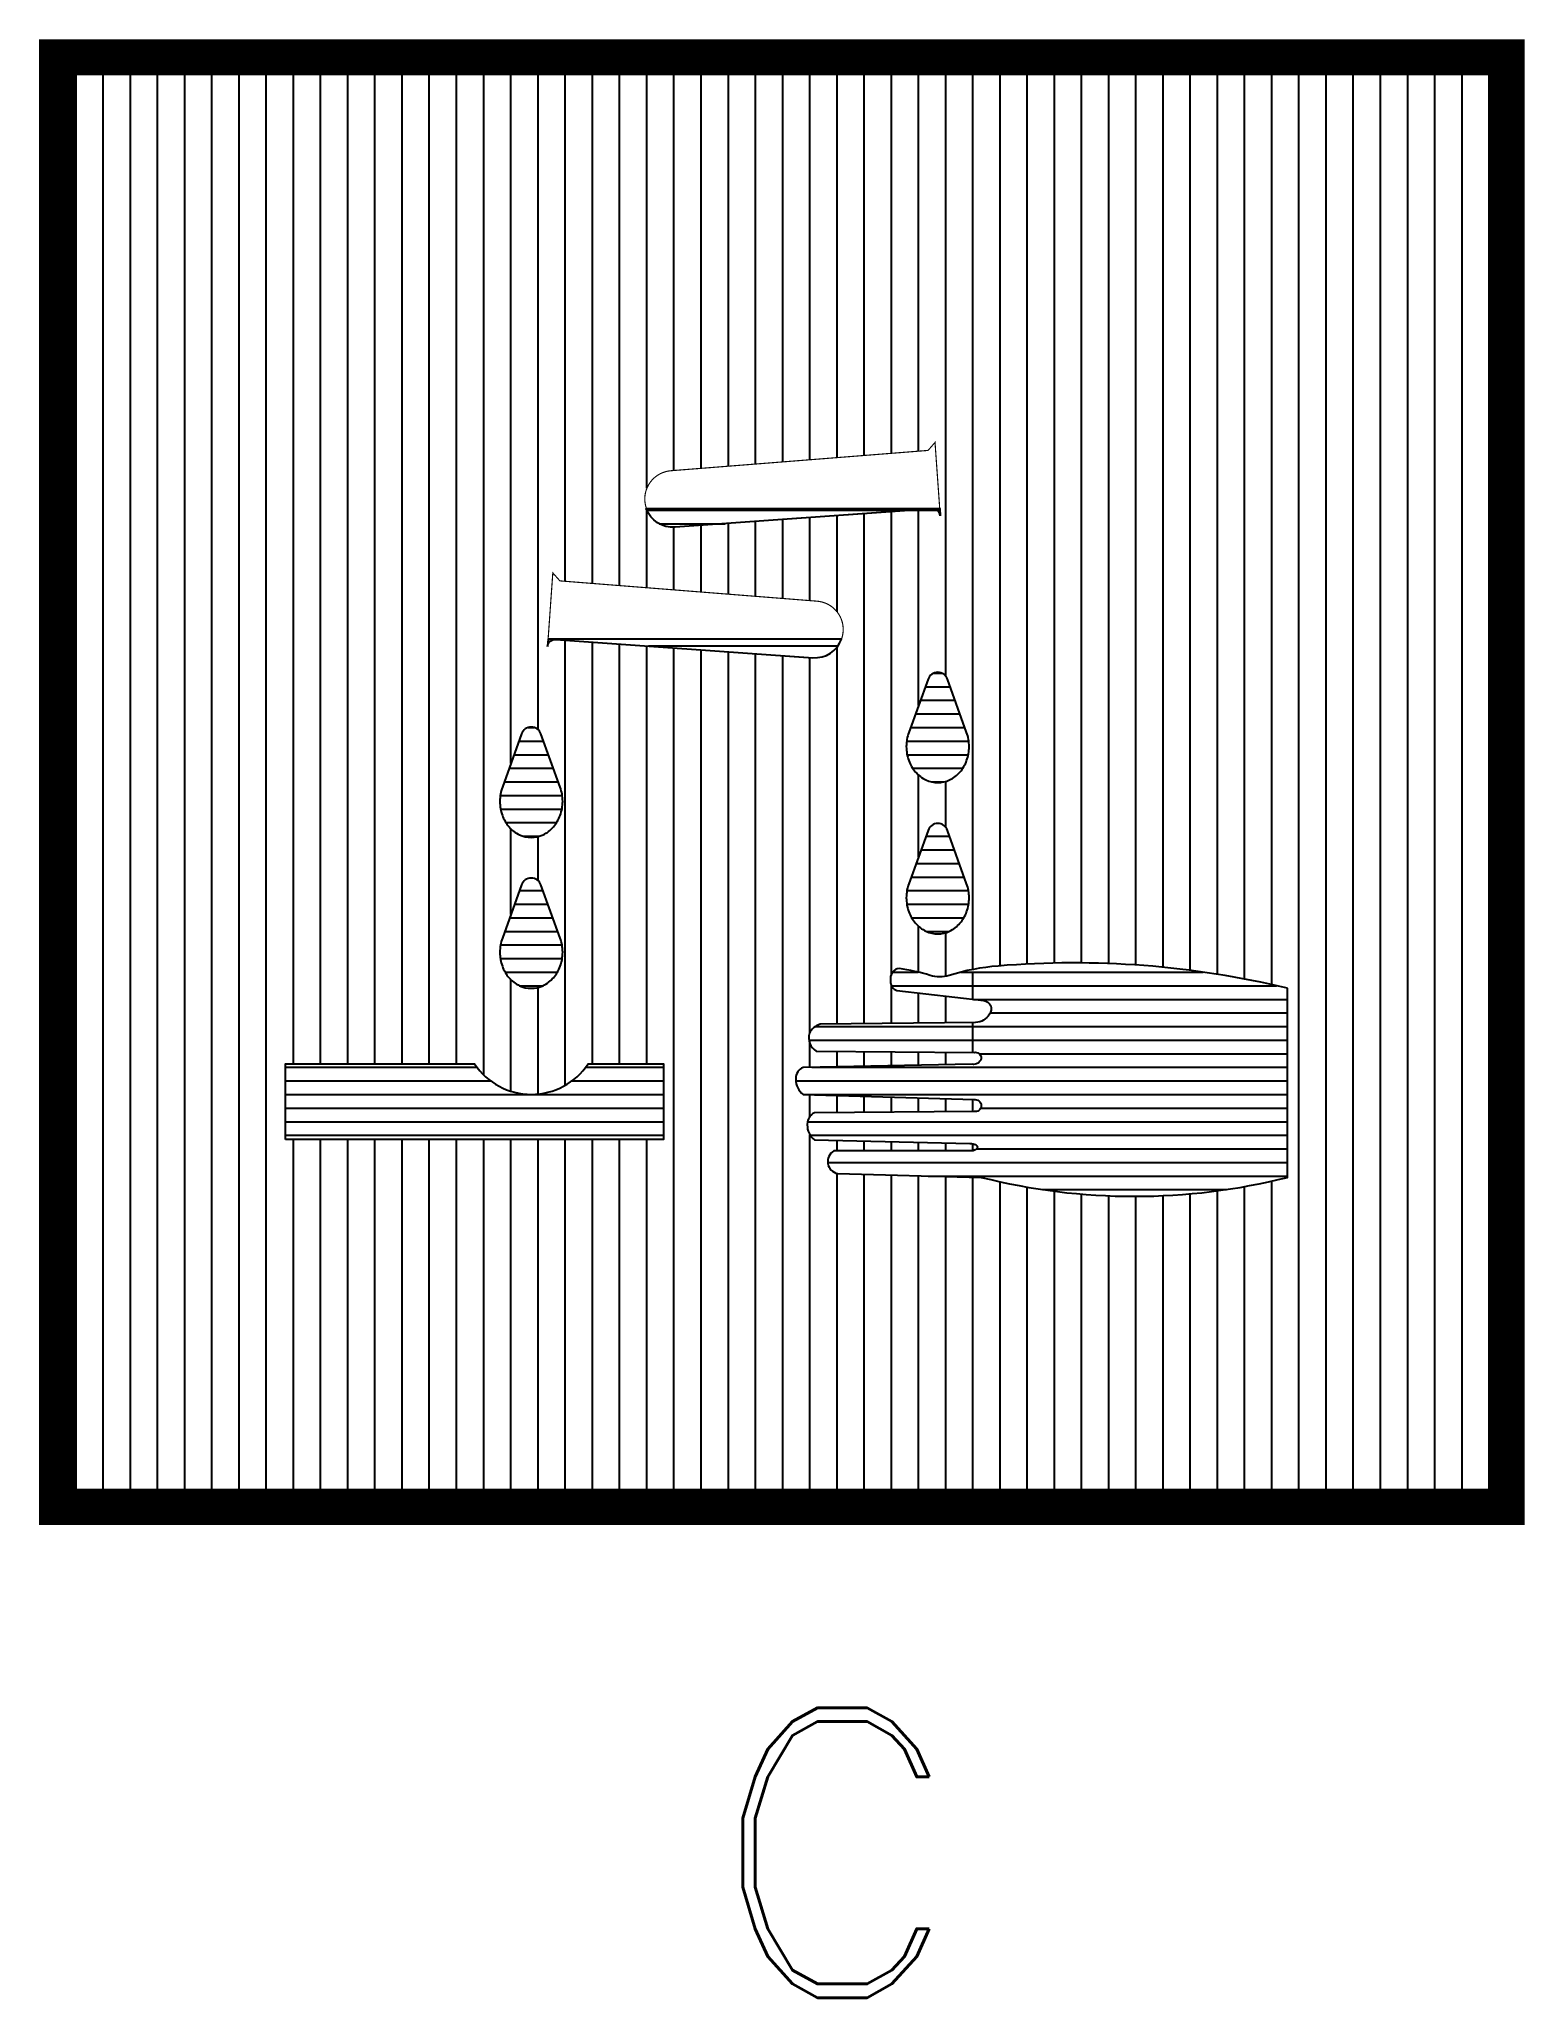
# Model space of a CAD drawing. Header units: millimetres. Extents: x -3 to 2253, y -3 to 1300.
# Drawn here: x 1099.87 to 1110.12, y 796.61 to 810.13 of the extents above; entities that cross this region are included whole.
import ezdxf

# ---------------------------------------------------------------- set-up
doc = ezdxf.new("R2010")
doc.units = ezdxf.units.MM
for name, color, linetype in [('GEEL', 2, 'Continuous'), ('TXT', 7, 'Continuous'), ('VEILIG', 7, 'Continuous')]:
    doc.layers.add(name, color=color, linetype=linetype)
doc.styles.add('ROMAND', font='romand')

# ---------------------------------------------------------------- blocks, each defined once
blk = doc.blocks.new('*X551')
at = {"color": 0}
for p, q in [((-4.875, -4.999), (-4.875, 5.001)), ((-4.688, -4.999), (-4.688, 5.001)), ((-4.5, -4.999), (-4.5, 5.001)), ((-4.313, -4.999), (-4.313, 5.001)), ((-4.125, -4.999), (-4.125, 5.001)), ((-3.938, -4.999), (-3.938, 5.001)), ((-3.75, -4.999), (-3.75, 5.001)), ((-3.563, -4.999), (-3.563, 5.001)), ((-3.375, -1.944), (-3.375, 5.001)), ((-3.188, -1.944), (-3.188, 5.001)), ((-3, -1.944), (-3, 5.001)), ((-2.813, -1.944), (-2.813, 5.001)), ((-2.625, -1.944), (-2.625, 5.001)), ((-2.438, -1.944), (-2.438, 5.001)), ((-2.25, -1.944), (-2.25, 5.001)), ((-2.063, -2.02), (-2.063, 5.001)), ((-1.875, 0.129), (-1.875, 5.001)), ((-1.688, 0.362), (-1.688, 5.001)), ((-1.5, 1.386), (-1.5, 5.001)), ((-1.313, 1.371), (-1.313, 5.001)), ((-1.125, 1.356), (-1.125, 5.001)), ((-0.938, 2.028), (-0.938, 5.001)), ((-0.75, 2.15), (-0.75, 5.001)), ((-0.563, 2.165), (-0.563, 5.001)), ((-0.375, 2.18), (-0.375, 5.001)), ((-0.188, 2.195), (-0.188, 5.001)), ((0, 2.21), (0, 5.001)), ((0.187, 2.224), (0.187, 5.001)), ((0.375, 2.239), (0.375, 5.001)), ((0.562, 2.254), (0.562, 5.001)), ((0.75, 2.269), (0.75, 5.001)), ((0.937, 2.283), (0.937, 5.001)), ((1.125, 0.732), (1.125, 5.001)), ((1.312, -1.292), (1.312, 5.001)), ((1.5, -1.267), (1.5, 5.001)), ((1.687, -1.255), (1.687, 5.001)), ((1.875, -1.248), (1.875, 5.001)), ((2.062, -1.247), (2.062, 5.001)), ((2.25, -1.251), (2.25, 5.001)), ((2.437, -1.261), (2.437, 5.001)), ((2.625, -1.277), (2.625, 5.001)), ((2.812, -1.298), (2.812, 5.001)), ((3, -1.325), (3, 5.001)), ((3.187, -1.358), (3.187, 5.001)), ((3.375, -1.397), (3.375, 5.001)), ((3.562, -4.999), (3.562, 5.001)), ((3.75, -4.999), (3.75, 5.001)), ((3.937, -4.999), (3.937, 5.001)), ((4.125, -4.999), (4.125, 5.001)), ((4.312, -4.999), (4.312, 5.001)), ((4.5, -4.999), (4.5, 5.001)), ((4.687, -4.999), (4.687, 5.001)), ((4.875, -4.999), (4.875, 5.001)), ((-0.938, 1.341), (-0.938, 1.88)), ((-0.75, 1.327), (-0.75, 1.758)), ((-0.563, 1.312), (-0.563, 1.771)), ((-0.375, 1.297), (-0.375, 1.785)), ((-0.188, 1.282), (-0.188, 1.798)), ((0, 1.267), (0, 1.812)), ((0.187, 1.253), (0.187, 1.825)), ((0.375, 1.176), (0.375, 1.838)), ((0.562, -1.666), (0.562, 1.852)), ((0.75, -1.322), (0.75, 1.865)), ((0.937, 0.53), (0.937, 1.879)), ((-1.5, -2.09), (-1.5, 0.981)), ((-1.313, -1.944), (-1.313, 0.967)), ((-1.125, -1.944), (-1.125, 0.954)), ((-0.938, -1.944), (-0.938, 0.94)), ((-0.75, -4.999), (-0.75, 0.927)), ((-0.563, -4.999), (-0.563, 0.914)), ((-0.375, -4.999), (-0.375, 0.9)), ((-0.188, -4.999), (-0.188, 0.887)), ((0, -4.999), (0, 0.873)), ((0.187, -1.725), (0.187, 0.86)), ((0.375, -1.668), (0.375, 0.932)), ((0.937, -0.514), (0.937, 0.049)), ((1.125, -0.311), (1.125, 0.005)), ((-1.875, -0.912), (-1.875, -0.321)), ((-1.688, -0.679), (-1.688, -0.375)), ((0.937, -1.311), (0.937, -0.994)), ((1.125, -1.339), (1.125, -1.038)), ((1.312, -1.497), (1.312, -1.31)), ((-1.875, -2.132), (-1.875, -1.362)), ((-1.688, -2.151), (-1.688, -1.416)), ((0.75, -1.664), (0.75, -1.403)), ((0.937, -1.661), (0.937, -1.454)), ((1.125, -1.659), (1.125, -1.476)), ((1.312, -1.863), (1.312, -1.657)), ((0.187, -1.967), (0.187, -1.802)), ((0.375, -1.963), (0.375, -1.856)), ((0.562, -1.96), (0.562, -1.857)), ((0.75, -1.956), (0.75, -1.859)), ((0.937, -1.953), (0.937, -1.86)), ((1.125, -1.949), (1.125, -1.862)), ((0.187, -2.305), (0.187, -2.156)), ((0.375, -2.279), (0.375, -2.161)), ((0.562, -2.278), (0.562, -2.167)), ((0.75, -2.276), (0.75, -2.173)), ((0.937, -2.275), (0.937, -2.178)), ((1.125, -2.273), (1.125, -2.184)), ((1.312, -2.272), (1.312, -2.189)), ((-3.375, -4.999), (-3.375, -2.465)), ((-3.188, -4.999), (-3.188, -2.465)), ((-3, -4.999), (-3, -2.465)), ((-2.813, -4.999), (-2.813, -2.465)), ((-2.625, -4.999), (-2.625, -2.465)), ((-2.438, -4.999), (-2.438, -2.465)), ((-2.25, -4.999), (-2.25, -2.465)), ((-2.063, -4.999), (-2.063, -2.465)), ((-1.875, -4.999), (-1.875, -2.465)), ((-1.688, -4.999), (-1.688, -2.465)), ((-1.5, -4.999), (-1.5, -2.465)), ((-1.313, -4.999), (-1.313, -2.465)), ((-1.125, -4.999), (-1.125, -2.465)), ((-0.938, -4.999), (-0.938, -2.465)), ((0.187, -4.999), (0.187, -2.433)), ((0.375, -2.544), (0.375, -2.471)), ((0.562, -2.544), (0.562, -2.475)), ((0.75, -2.544), (0.75, -2.48)), ((0.937, -2.544), (0.937, -2.484)), ((1.125, -2.544), (1.125, -2.488)), ((1.312, -2.542), (1.312, -2.494)), ((0.375, -4.999), (0.375, -2.699)), ((0.562, -4.999), (0.562, -2.705)), ((0.75, -4.999), (0.75, -2.71)), ((0.937, -4.999), (0.937, -2.715)), ((1.125, -4.999), (1.125, -2.72)), ((1.312, -4.999), (1.312, -2.725)), ((1.5, -4.999), (1.5, -2.757)), ((1.687, -4.999), (1.687, -2.794)), ((1.875, -4.999), (1.875, -2.822)), ((3, -4.999), (3, -2.819)), ((3.187, -4.999), (3.187, -2.79)), ((3.375, -4.999), (3.375, -2.752)), ((2.062, -4.999), (2.062, -2.842)), ((2.25, -4.999), (2.25, -2.854)), ((2.437, -4.999), (2.437, -2.857)), ((2.625, -4.999), (2.625, -2.853)), ((2.812, -4.999), (2.812, -2.84))]:
    blk.add_line(p, q, dxfattribs=at)
blk = doc.blocks.new('A703')
at = {"layer": 'VEILIG'}
for p, q in [((-0.936, 1.877), (0.917, 1.877)), ((-0.853, 1.783), (-0.396, 1.783)), ((0.917, 1.877), (1.064, 1.877)), ((1.064, 1.877), (1.085, 1.877)), ((-0.926, 0.94), (0.381, 0.94)), ((1.041, 0.752), (1.099, 0.752)), ((0.95, 0.565), (1.189, 0.565)), ((0.984, 0.658), (1.156, 0.658)), ((0.916, 0.471), (1.223, 0.471)), ((-1.819, 0.283), (-1.65, 0.283)), ((-1.755, 0.377), (-1.714, 0.377)), ((0.856, 0.283), (1.284, 0.283)), ((0.883, 0.377), (1.257, 0.377)), ((-1.853, 0.19), (-1.616, 0.19)), ((0.859, 0.19), (1.28, 0.19)), ((-1.921, 0.002), (-1.549, 0.002)), ((-1.887, 0.096), (-1.582, 0.096)), ((0.897, 0.096), (1.242, 0.096)), ((1.027, 0.002), (1.112, 0.002)), ((-1.948, -0.092), (-1.521, -0.092)), ((-1.946, -0.185), (-1.523, -0.185)), ((-1.909, -0.279), (-1.56, -0.279)), ((-1.789, -0.373), (-1.68, -0.373)), ((0.988, -0.373), (1.151, -0.373)), ((0.954, -0.467), (1.185, -0.467)), ((0.887, -0.654), (1.253, -0.654)), ((0.921, -0.56), (1.219, -0.56)), ((-1.816, -0.748), (-1.653, -0.748)), ((0.858, -0.748), (1.282, -0.748)), ((-1.883, -0.935), (-1.586, -0.935)), ((-1.85, -0.842), (-1.62, -0.842)), ((0.857, -0.842), (1.283, -0.842)), ((0.89, -0.935), (1.25, -0.935)), ((-1.917, -1.029), (-1.552, -1.029)), ((0.991, -1.029), (1.148, -1.029)), ((-1.947, -1.123), (-1.523, -1.123)), ((-1.948, -1.217), (-1.522, -1.217)), ((-1.915, -1.31), (-1.554, -1.31)), ((0.757, -1.31), (0.934, -1.31)), ((1.23, -1.31), (2.902, -1.31)), ((-1.815, -1.404), (-1.655, -1.404)), ((0.751, -1.404), (3.407, -1.404)), ((1.317, -1.498), (3.483, -1.498)), ((1.432, -1.592), (3.483, -1.592)), ((0.225, -1.685), (3.483, -1.685)), ((0.181, -1.779), (3.483, -1.779)), ((1.355, -1.873), (3.483, -1.873)), ((-3.43, -1.967), (-2.11, -1.967)), ((-1.36, -1.967), (-0.822, -1.967)), ((0.201, -1.967), (3.483, -1.967)), ((-3.43, -2.06), (-2.015, -2.06)), ((-3.43, -2.154), (-0.822, -2.154)), ((-1.454, -2.06), (-0.822, -2.06)), ((0.091, -2.06), (3.483, -2.06)), ((0.141, -2.154), (3.483, -2.154)), ((-3.43, -2.248), (-0.822, -2.248)), ((1.366, -2.248), (3.483, -2.248)), ((-3.43, -2.342), (-0.822, -2.342)), ((0.171, -2.342), (3.483, -2.342)), ((-3.43, -2.435), (-0.822, -2.435)), ((0.189, -2.435), (3.483, -2.435)), ((1.338, -2.529), (3.483, -2.529)), ((0.311, -2.623), (3.483, -2.623)), ((1.004, -2.717), (3.483, -2.717)), ((1.792, -2.81), (3.061, -2.81))]:
    blk.add_line(p, q, dxfattribs=at)
at = {"layer": 'VEILIG', "const_width": 0.25}
blk.add_lwpolyline([(-5.005, -4.999), (4.995, -4.999), (4.995, 5.001), (-5.005, 5.001)], close=True, dxfattribs=at)
at = {"layer": 'VEILIG', "const_width": 0.00783}
for points in [[(1.051, 2.344), (1.087, 1.837, 0.414214), (1.032, 1.885), (-0.742, 1.759, -1), (-0.77, 2.149), (1.003, 2.289)], [(-1.586, 1.444), (-1.622, 0.937, -0.414214), (-1.566, 0.985), (0.208, 0.859, 1), (0.236, 1.249), (-1.537, 1.389)]]:
    blk.add_lwpolyline(points, format="xyb", close=True, dxfattribs=at)
at = {"layer": 'VEILIG'}
for points in [[(1.087, 1.837, 0.414214), (1.032, 1.885), (-0.742, 1.759, -0.337579), (-0.941, 1.888), (1.084, 1.888)], [(-1.622, 0.937, -0.414214), (-1.566, 0.985), (0.208, 0.859, 0.337579), (0.406, 0.988), (-1.618, 0.988)], [(0.87, 0.149, 0.09274), (0.917, 0.07, 0.103007), (0.988, 0.016, 0.111664), (1.07, -0.003, 0.111664), (1.151, 0.016, 0.103007), (1.223, 0.07, 0.09274), (1.269, 0.149, 0.086591), (1.286, 0.246, 0.086591), (1.269, 0.343), (1.137, 0.711, 0.702867), (1.003, 0.711), (0.87, 0.343, 0.086591), (0.853, 0.246, 0.086591)], [(-1.518, -0.132, 0.086591), (-1.535, -0.035), (-1.668, 0.333, 0.702867), (-1.802, 0.333), (-1.934, -0.035, 0.086591), (-1.951, -0.132, 0.086591), (-1.934, -0.229, 0.09274), (-1.888, -0.308, 0.103007), (-1.816, -0.363, 0.111664), (-1.735, -0.381, 0.111664), (-1.653, -0.363, 0.103007), (-1.582, -0.308, 0.09274), (-1.535, -0.229, 0.086591)], [(1.223, -0.973, 0.09274), (1.269, -0.894, 0.086591), (1.286, -0.797, 0.086591), (1.269, -0.7), (1.137, -0.332, 0.702867), (1.003, -0.332), (0.87, -0.7, 0.086591), (0.853, -0.797, 0.086591), (0.87, -0.894, 0.09274), (0.917, -0.973, 0.103007), (0.988, -1.028, 0.111664), (1.07, -1.046, 0.111664), (1.151, -1.028, 0.103007)], [(-1.934, -1.27, 0.09274), (-1.888, -1.349, 0.103007), (-1.816, -1.404, 0.111664), (-1.735, -1.422, 0.111664), (-1.653, -1.404, 0.103007), (-1.582, -1.349, 0.09274), (-1.535, -1.27, 0.086591), (-1.518, -1.173, 0.086591), (-1.535, -1.076), (-1.668, -0.708, 0.702867), (-1.802, -0.708), (-1.934, -1.076, 0.086591), (-1.951, -1.173, 0.086591)], [(3.483, -1.422, 0.080083), (1.487, -1.268, 0.053619), (1.148, -1.333, -0.149664), (1.018, -1.333, 0.039426), (0.803, -1.286, 0.396853), (0.744, -1.353, -0.018776), (0.744, -1.372, 0.33322), (0.788, -1.437), (1.387, -1.506, -0.603728), (1.426, -1.601, -0.260554), (1.331, -1.657), (0.259, -1.67, 0.197132), (0.184, -1.731), (0.183, -1.734, 0.321585), (0.231, -1.855), (1.32, -1.864, -0.458647), (1.37, -1.903), (1.37, -1.907, -0.39213), (1.307, -1.946), (0.142, -1.968, 0.313555), (0.091, -2.046), (0.091, -2.05, 0.251719), (0.142, -2.154), (1.32, -2.19, -0.458258), (1.37, -2.229), (1.37, -2.233, -0.457614), (1.32, -2.272), (0.22, -2.281, 0.312849), (0.17, -2.359), (0.17, -2.364, 0.248934), (0.219, -2.468), (1.291, -2.492, -0.051099), (1.313, -2.494, -0.064948), (1.328, -2.499, -0.104203), (1.34, -2.509, -0.174705), (1.344, -2.518, -0.174705), (1.34, -2.526, -0.104203), (1.328, -2.536, -0.064948), (1.313, -2.542, -0.051099), (1.291, -2.544), (0.352, -2.544, 0.683307), (0.378, -2.7), (1.37, -2.726, 0.12388), (3.483, -2.726)], [(-3.43, -2.465), (-3.43, -1.944), (-2.126, -1.944, 0.535184), (-1.343, -1.944), (-0.822, -1.944), (-0.822, -2.465)]]:
    blk.add_lwpolyline(points, format="xyb", close=True, dxfattribs=at)
at = {"layer": 'GEEL'}
blk.add_blockref('*X551', (0, 0), dxfattribs=at)
at = {"layer": 'TXT', "style": 'ROMAND'}
blk.add_text('C', height=2, dxfattribs=at).set_placement((-0.532, -8.386))

msp = doc.modelspace()

# ---------------------------------------------------------------- block references
msp.add_blockref('A703', (1105, 805))

doc.saveas('drawing.dxf')
